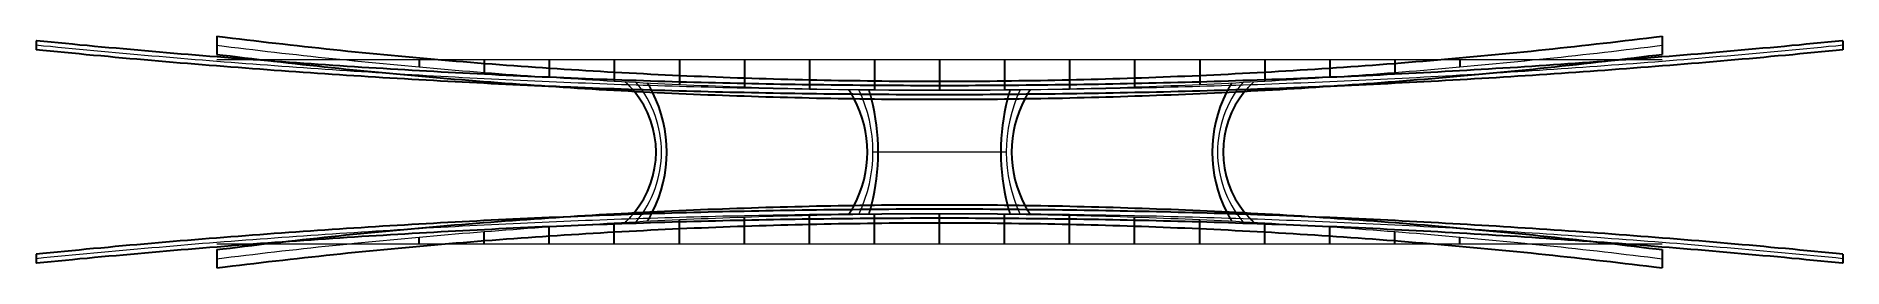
# Model space of a CAD drawing. Extents: x -2611510 to 1021013, y -44073 to 90887.
# Drawn here: x -2611510.2 to -2611260.2, y -44072.7 to -44040.7 of the extents above.
import ezdxf

# ---------------------------------------------------------------- set-up
doc = ezdxf.new("R2010")
doc.units = 0
doc.linetypes.add('CENTER', pattern=[2, 1.25, -0.25, 0.25, -0.25])
for name, color, linetype, lineweight in [('文字', 7, 'Continuous', 15), ('桥 中心线', 5, 'CENTER', 15), ('桥 构造粗实', 1, 'Continuous', 30)]:
    doc.layers.add(name, color=color, linetype=linetype, lineweight=lineweight)

msp = doc.modelspace()

# ---------------------------------------------------------------- linework, layer by layer
at = {"color": 8}
for centre, radius, start, end in [((-2611437.62, -44056.7), 13.18, 39.5723, 47.4842), ((-2611441.17, -44056.7), 18.23, 26.9676, 31.6083), ((-2611329.25, -44056.7), 18.23, 148.3917, 153.0324), ((-2611332.8, -44056.7), 13.18, 132.5158, 140.4277), ((-2611410.79, -44056.7), 15.61, 28.2011, 33.6013), ((-2611423.1, -44056.7), 29.41, 14.4567, 16.9952), ((-2611347.33, -44056.7), 29.41, 163.0048, 165.5433), ((-2611359.64, -44056.7), 15.61, 146.3987, 151.7989), ((-2611441.17, -44056.7), 18.23, 328.3917, 333.0324), ((-2611410.79, -44056.7), 15.61, 326.3987, 331.7989), ((-2611423.1, -44056.7), 29.41, 343.0048, 345.5433), ((-2611347.33, -44056.7), 29.41, 194.4567, 196.9952), ((-2611359.64, -44056.7), 15.61, 208.2011, 213.6013), ((-2611329.25, -44056.7), 18.23, 206.9676, 211.6083), ((-2611437.62, -44056.7), 13.18, 312.5158, 320.4277), ((-2611332.8, -44056.7), 13.18, 219.5723, 227.4842)]:
    msp.add_arc(centre, radius, start, end, dxfattribs=at)
at = {"layer": '文字'}
msp.add_line((-2611375.99, -44056.7), (-2611394.43, -44056.7), dxfattribs=at)
at = {"layer": '桥 中心线', "ltscale": 2500}
for p, q in [((-2611285.21, -44043.97), (-2611485.21, -44043.97)), ((-2611285.21, -44069.42), (-2611485.21, -44069.42))]:
    msp.add_line(p, q, dxfattribs=at)
at = {"layer": '桥 中心线', "ltscale": 2500, "flags": 128}
for points in [[(-2611260.21, -44041.94), (-2611261.21, -44042.04), (-2611262.21, -44042.13), (-2611263.21, -44042.23), (-2611264.21, -44042.33), (-2611265.21, -44042.42), (-2611266.21, -44042.52), (-2611267.21, -44042.61), (-2611268.21, -44042.71), (-2611269.21, -44042.8), (-2611270.21, -44042.89), (-2611271.21, -44042.98), (-2611272.21, -44043.07), (-2611273.21, -44043.16), (-2611274.21, -44043.25), (-2611275.21, -44043.34), (-2611276.21, -44043.43), (-2611277.21, -44043.51), (-2611278.21, -44043.6), (-2611279.21, -44043.68), (-2611280.21, -44043.77), (-2611281.21, -44043.85), (-2611282.21, -44043.93), (-2611283.21, -44044.02), (-2611284.21, -44044.1), (-2611285.21, -44044.18), (-2611286.21, -44044.26), (-2611287.21, -44044.33), (-2611288.21, -44044.41), (-2611289.21, -44044.49), (-2611290.21, -44044.56), (-2611291.21, -44044.64), (-2611292.21, -44044.71), (-2611293.21, -44044.79), (-2611294.21, -44044.86), (-2611295.21, -44044.93), (-2611296.21, -44045), (-2611297.21, -44045.07), (-2611298.21, -44045.14), (-2611299.21, -44045.21), (-2611300.21, -44045.28), (-2611301.21, -44045.35), (-2611302.21, -44045.41), (-2611303.21, -44045.48), (-2611304.21, -44045.55), (-2611305.21, -44045.61), (-2611306.21, -44045.67), (-2611307.21, -44045.74), (-2611308.21, -44045.8), (-2611309.21, -44045.86), (-2611310.21, -44045.92), (-2611311.21, -44045.98), (-2611312.21, -44046.04), (-2611313.21, -44046.09), (-2611314.21, -44046.15), (-2611315.21, -44046.21), (-2611316.21, -44046.26), (-2611317.21, -44046.32), (-2611318.21, -44046.37), (-2611319.21, -44046.42), (-2611320.21, -44046.48), (-2611321.21, -44046.53), (-2611322.21, -44046.58), (-2611323.21, -44046.63), (-2611324.21, -44046.68), (-2611325.21, -44046.72), (-2611326.21, -44046.77), (-2611327.21, -44046.82), (-2611328.21, -44046.86), (-2611329.21, -44046.91), (-2611330.21, -44046.95), (-2611331.21, -44047), (-2611332.21, -44047.04), (-2611333.21, -44047.08), (-2611334.21, -44047.12), (-2611335.21, -44047.16), (-2611336.21, -44047.2), (-2611337.21, -44047.24), (-2611338.21, -44047.28), (-2611339.21, -44047.31), (-2611340.21, -44047.35), (-2611341.21, -44047.39), (-2611342.21, -44047.42), (-2611343.21, -44047.45), (-2611344.21, -44047.49), (-2611345.21, -44047.52), (-2611346.21, -44047.55), (-2611347.21, -44047.58), (-2611348.21, -44047.61), (-2611349.21, -44047.64), (-2611350.21, -44047.67), (-2611351.21, -44047.7), (-2611352.21, -44047.72), (-2611353.21, -44047.75), (-2611354.21, -44047.77), (-2611355.21, -44047.8), (-2611356.21, -44047.82), (-2611357.21, -44047.85), (-2611358.21, -44047.87), (-2611359.21, -44047.89), (-2611360.21, -44047.91), (-2611361.21, -44047.93), (-2611362.21, -44047.95), (-2611363.21, -44047.96), (-2611364.21, -44047.98), (-2611365.21, -44048), (-2611366.21, -44048.01), (-2611367.21, -44048.03), (-2611368.21, -44048.04), (-2611369.21, -44048.06), (-2611370.21, -44048.07), (-2611371.21, -44048.08), (-2611372.21, -44048.09), (-2611373.21, -44048.1), (-2611374.21, -44048.11), (-2611375.21, -44048.12), (-2611376.21, -44048.12), (-2611377.21, -44048.13), (-2611378.21, -44048.14), (-2611379.21, -44048.14), (-2611380.21, -44048.15), (-2611381.21, -44048.15), (-2611382.21, -44048.15), (-2611383.21, -44048.16), (-2611384.21, -44048.16), (-2611385.21, -44048.16), (-2611386.21, -44048.16), (-2611387.21, -44048.16), (-2611388.21, -44048.15), (-2611389.21, -44048.15), (-2611390.21, -44048.15), (-2611391.21, -44048.14), (-2611392.21, -44048.14), (-2611393.21, -44048.13), (-2611394.21, -44048.12), (-2611395.21, -44048.12), (-2611396.21, -44048.11), (-2611397.21, -44048.1), (-2611398.21, -44048.09), (-2611399.21, -44048.08), (-2611400.21, -44048.07), (-2611401.21, -44048.06), (-2611402.21, -44048.04), (-2611403.21, -44048.03), (-2611404.21, -44048.01), (-2611405.21, -44048), (-2611406.21, -44047.98), (-2611407.21, -44047.96), (-2611408.21, -44047.95), (-2611409.21, -44047.93), (-2611410.21, -44047.91), (-2611411.21, -44047.89), (-2611412.21, -44047.87), (-2611413.21, -44047.85), (-2611414.21, -44047.82), (-2611415.21, -44047.8), (-2611416.21, -44047.77), (-2611417.21, -44047.75), (-2611418.21, -44047.72), (-2611419.21, -44047.7), (-2611420.21, -44047.67), (-2611421.21, -44047.64), (-2611422.21, -44047.61), (-2611423.21, -44047.58), (-2611424.21, -44047.55), (-2611425.21, -44047.52), (-2611426.21, -44047.49), (-2611427.21, -44047.45), (-2611428.21, -44047.42), (-2611429.21, -44047.39), (-2611430.21, -44047.35), (-2611431.21, -44047.31), (-2611432.21, -44047.28), (-2611433.21, -44047.24), (-2611434.21, -44047.2), (-2611435.21, -44047.16), (-2611436.21, -44047.12), (-2611437.21, -44047.08), (-2611438.21, -44047.04), (-2611439.21, -44047), (-2611440.21, -44046.95), (-2611441.21, -44046.91), (-2611442.21, -44046.86), (-2611443.21, -44046.82), (-2611444.21, -44046.77), (-2611445.21, -44046.72), (-2611446.21, -44046.68), (-2611447.21, -44046.63), (-2611448.21, -44046.58), (-2611449.21, -44046.53), (-2611450.21, -44046.48), (-2611451.21, -44046.42), (-2611452.21, -44046.37), (-2611453.21, -44046.32), (-2611454.21, -44046.26), (-2611455.21, -44046.21), (-2611456.21, -44046.15), (-2611457.21, -44046.09), (-2611458.21, -44046.04), (-2611459.21, -44045.98), (-2611460.21, -44045.92), (-2611461.21, -44045.86), (-2611462.21, -44045.8), (-2611463.21, -44045.74), (-2611464.21, -44045.67), (-2611465.21, -44045.61), (-2611466.21, -44045.55), (-2611467.21, -44045.48), (-2611468.21, -44045.41), (-2611469.21, -44045.35), (-2611470.21, -44045.28), (-2611471.21, -44045.21), (-2611472.21, -44045.14), (-2611473.21, -44045.07), (-2611474.21, -44045), (-2611475.21, -44044.93), (-2611476.21, -44044.86), (-2611477.21, -44044.79), (-2611478.21, -44044.71), (-2611479.21, -44044.64), (-2611480.21, -44044.56), (-2611481.21, -44044.49), (-2611482.21, -44044.41), (-2611483.21, -44044.33), (-2611484.21, -44044.26), (-2611485.21, -44044.18), (-2611486.21, -44044.1), (-2611487.21, -44044.02), (-2611488.21, -44043.93), (-2611489.21, -44043.85), (-2611490.21, -44043.77), (-2611491.21, -44043.68), (-2611492.21, -44043.6), (-2611493.21, -44043.51), (-2611494.21, -44043.43), (-2611495.21, -44043.34), (-2611496.21, -44043.25), (-2611497.21, -44043.16), (-2611498.21, -44043.07), (-2611499.21, -44042.98), (-2611500.21, -44042.89), (-2611501.21, -44042.8), (-2611502.21, -44042.71), (-2611503.21, -44042.61), (-2611504.21, -44042.52), (-2611505.21, -44042.42), (-2611506.21, -44042.33), (-2611507.21, -44042.23), (-2611508.21, -44042.13), (-2611509.21, -44042.04), (-2611510.21, -44041.94)], [(-2611485.21, -44041.94), (-2611484.21, -44042.06), (-2611483.21, -44042.18), (-2611482.21, -44042.3), (-2611481.21, -44042.42), (-2611480.21, -44042.54), (-2611479.21, -44042.66), (-2611478.21, -44042.78), (-2611477.21, -44042.89), (-2611476.21, -44043.01), (-2611475.21, -44043.12), (-2611474.21, -44043.23), (-2611473.21, -44043.34), (-2611472.21, -44043.45), (-2611471.21, -44043.56), (-2611470.21, -44043.66), (-2611469.21, -44043.77), (-2611468.21, -44043.87), (-2611467.21, -44043.97), (-2611466.21, -44044.08), (-2611465.21, -44044.18), (-2611464.21, -44044.28), (-2611463.21, -44044.37), (-2611462.21, -44044.47), (-2611461.21, -44044.56), (-2611460.21, -44044.66), (-2611459.21, -44044.75), (-2611458.21, -44044.84), (-2611457.21, -44044.93), (-2611456.21, -44045.02), (-2611455.21, -44045.11), (-2611454.21, -44045.2), (-2611453.21, -44045.28), (-2611452.21, -44045.36), (-2611451.21, -44045.45), (-2611450.21, -44045.53), (-2611449.21, -44045.61), (-2611448.21, -44045.69), (-2611447.21, -44045.77), (-2611446.21, -44045.84), (-2611445.21, -44045.92), (-2611444.21, -44045.99), (-2611443.21, -44046.06), (-2611442.21, -44046.14), (-2611441.21, -44046.21), (-2611440.21, -44046.28), (-2611439.21, -44046.34), (-2611438.21, -44046.41), (-2611437.21, -44046.48), (-2611436.21, -44046.54), (-2611435.21, -44046.6), (-2611434.21, -44046.66), (-2611433.21, -44046.72), (-2611432.21, -44046.78), (-2611431.21, -44046.84), (-2611430.21, -44046.9), (-2611429.21, -44046.95), (-2611428.21, -44047.01), (-2611427.21, -44047.06), (-2611426.21, -44047.11), (-2611425.21, -44047.16), (-2611424.21, -44047.21), (-2611423.21, -44047.26), (-2611422.21, -44047.31), (-2611421.21, -44047.35), (-2611420.21, -44047.4), (-2611419.21, -44047.44), (-2611418.21, -44047.48), (-2611417.21, -44047.52), (-2611416.21, -44047.56), (-2611415.21, -44047.6), (-2611414.21, -44047.63), (-2611413.21, -44047.67), (-2611412.21, -44047.7), (-2611411.21, -44047.74), (-2611410.21, -44047.77), (-2611409.21, -44047.8), (-2611408.21, -44047.83), (-2611407.21, -44047.86), (-2611406.21, -44047.88), (-2611405.21, -44047.91), (-2611404.21, -44047.93), (-2611403.21, -44047.96), (-2611402.21, -44047.98), (-2611401.21, -44048), (-2611400.21, -44048.02), (-2611399.21, -44048.04), (-2611398.21, -44048.05), (-2611397.21, -44048.07), (-2611396.21, -44048.08), (-2611395.21, -44048.09), (-2611394.21, -44048.11), (-2611393.21, -44048.12), (-2611392.21, -44048.13), (-2611391.21, -44048.13), (-2611390.21, -44048.14), (-2611389.21, -44048.15), (-2611388.21, -44048.15), (-2611387.21, -44048.15), (-2611386.21, -44048.16), (-2611385.21, -44048.16), (-2611384.21, -44048.16), (-2611383.21, -44048.15), (-2611382.21, -44048.15), (-2611381.21, -44048.15), (-2611380.21, -44048.14), (-2611379.21, -44048.13), (-2611378.21, -44048.13), (-2611377.21, -44048.12), (-2611376.21, -44048.11), (-2611375.21, -44048.09), (-2611374.21, -44048.08), (-2611373.21, -44048.07), (-2611372.21, -44048.05), (-2611371.21, -44048.04), (-2611370.21, -44048.02), (-2611369.21, -44048), (-2611368.21, -44047.98), (-2611367.21, -44047.96), (-2611366.21, -44047.93), (-2611365.21, -44047.91), (-2611364.21, -44047.88), (-2611363.21, -44047.86), (-2611362.21, -44047.83), (-2611361.21, -44047.8), (-2611360.21, -44047.77), (-2611359.21, -44047.74), (-2611358.21, -44047.7), (-2611357.21, -44047.67), (-2611356.21, -44047.63), (-2611355.21, -44047.6), (-2611354.21, -44047.56), (-2611353.21, -44047.52), (-2611352.21, -44047.48), (-2611351.21, -44047.44), (-2611350.21, -44047.4), (-2611349.21, -44047.35), (-2611348.21, -44047.31), (-2611347.21, -44047.26), (-2611346.21, -44047.21), (-2611345.21, -44047.16), (-2611344.21, -44047.11), (-2611343.21, -44047.06), (-2611342.21, -44047.01), (-2611341.21, -44046.95), (-2611340.21, -44046.9), (-2611339.21, -44046.84), (-2611338.21, -44046.78), (-2611337.21, -44046.72), (-2611336.21, -44046.66), (-2611335.21, -44046.6), (-2611334.21, -44046.54), (-2611333.21, -44046.48), (-2611332.21, -44046.41), (-2611331.21, -44046.34), (-2611330.21, -44046.28), (-2611329.21, -44046.21), (-2611328.21, -44046.14), (-2611327.21, -44046.06), (-2611326.21, -44045.99), (-2611325.21, -44045.92), (-2611324.21, -44045.84), (-2611323.21, -44045.77), (-2611322.21, -44045.69), (-2611321.21, -44045.61), (-2611320.21, -44045.53), (-2611319.21, -44045.45), (-2611318.21, -44045.36), (-2611317.21, -44045.28), (-2611316.21, -44045.2), (-2611315.21, -44045.11), (-2611314.21, -44045.02), (-2611313.21, -44044.93), (-2611312.21, -44044.84), (-2611311.21, -44044.75), (-2611310.21, -44044.66), (-2611309.21, -44044.56), (-2611308.21, -44044.47), (-2611307.21, -44044.37), (-2611306.21, -44044.28), (-2611305.21, -44044.18), (-2611304.21, -44044.08), (-2611303.21, -44043.97), (-2611302.21, -44043.87), (-2611301.21, -44043.77), (-2611300.21, -44043.66), (-2611299.21, -44043.56), (-2611298.21, -44043.45), (-2611297.21, -44043.34), (-2611296.21, -44043.23), (-2611295.21, -44043.12), (-2611294.21, -44043.01), (-2611293.21, -44042.89), (-2611292.21, -44042.78), (-2611291.21, -44042.66), (-2611290.21, -44042.54), (-2611289.21, -44042.42), (-2611288.21, -44042.3), (-2611287.21, -44042.18), (-2611286.21, -44042.06), (-2611285.21, -44041.94)], [(-2611260.21, -44071.45), (-2611261.21, -44071.35), (-2611262.21, -44071.26), (-2611263.21, -44071.16), (-2611264.21, -44071.06), (-2611265.21, -44070.97), (-2611266.21, -44070.87), (-2611267.21, -44070.78), (-2611268.21, -44070.68), (-2611269.21, -44070.59), (-2611270.21, -44070.5), (-2611271.21, -44070.41), (-2611272.21, -44070.32), (-2611273.21, -44070.23), (-2611274.21, -44070.14), (-2611275.21, -44070.05), (-2611276.21, -44069.96), (-2611277.21, -44069.88), (-2611278.21, -44069.79), (-2611279.21, -44069.71), (-2611280.21, -44069.62), (-2611281.21, -44069.54), (-2611282.21, -44069.46), (-2611283.21, -44069.37), (-2611284.21, -44069.29), (-2611285.21, -44069.21), (-2611286.21, -44069.13), (-2611287.21, -44069.06), (-2611288.21, -44068.98), (-2611289.21, -44068.9), (-2611290.21, -44068.83), (-2611291.21, -44068.75), (-2611292.21, -44068.68), (-2611293.21, -44068.6), (-2611294.21, -44068.53), (-2611295.21, -44068.46), (-2611296.21, -44068.39), (-2611297.21, -44068.32), (-2611298.21, -44068.25), (-2611299.21, -44068.18), (-2611300.21, -44068.11), (-2611301.21, -44068.04), (-2611302.21, -44067.98), (-2611303.21, -44067.91), (-2611304.21, -44067.85), (-2611305.21, -44067.78), (-2611306.21, -44067.72), (-2611307.21, -44067.66), (-2611308.21, -44067.59), (-2611309.21, -44067.53), (-2611310.21, -44067.47), (-2611311.21, -44067.41), (-2611312.21, -44067.35), (-2611313.21, -44067.3), (-2611314.21, -44067.24), (-2611315.21, -44067.18), (-2611316.21, -44067.13), (-2611317.21, -44067.07), (-2611318.21, -44067.02), (-2611319.21, -44066.97), (-2611320.21, -44066.92), (-2611321.21, -44066.86), (-2611322.21, -44066.81), (-2611323.21, -44066.76), (-2611324.21, -44066.71), (-2611325.21, -44066.67), (-2611326.21, -44066.62), (-2611327.21, -44066.57), (-2611328.21, -44066.53), (-2611329.21, -44066.48), (-2611330.21, -44066.44), (-2611331.21, -44066.39), (-2611332.21, -44066.35), (-2611333.21, -44066.31), (-2611334.21, -44066.27), (-2611335.21, -44066.23), (-2611336.21, -44066.19), (-2611337.21, -44066.15), (-2611338.21, -44066.11), (-2611339.21, -44066.08), (-2611340.21, -44066.04), (-2611341.21, -44066), (-2611342.21, -44065.97), (-2611343.21, -44065.94), (-2611344.21, -44065.9), (-2611345.21, -44065.87), (-2611346.21, -44065.84), (-2611347.21, -44065.81), (-2611348.21, -44065.78), (-2611349.21, -44065.75), (-2611350.21, -44065.72), (-2611351.21, -44065.69), (-2611352.21, -44065.67), (-2611353.21, -44065.64), (-2611354.21, -44065.62), (-2611355.21, -44065.59), (-2611356.21, -44065.57), (-2611357.21, -44065.55), (-2611358.21, -44065.52), (-2611359.21, -44065.5), (-2611360.21, -44065.48), (-2611361.21, -44065.46), (-2611362.21, -44065.44), (-2611363.21, -44065.43), (-2611364.21, -44065.41), (-2611365.21, -44065.39), (-2611366.21, -44065.38), (-2611367.21, -44065.36), (-2611368.21, -44065.35), (-2611369.21, -44065.34), (-2611370.21, -44065.32), (-2611371.21, -44065.31), (-2611372.21, -44065.3), (-2611373.21, -44065.29), (-2611374.21, -44065.28), (-2611375.21, -44065.27), (-2611376.21, -44065.27), (-2611377.21, -44065.26), (-2611378.21, -44065.25), (-2611379.21, -44065.25), (-2611380.21, -44065.24), (-2611381.21, -44065.24), (-2611382.21, -44065.24), (-2611383.21, -44065.23), (-2611384.21, -44065.23), (-2611385.21, -44065.23), (-2611386.21, -44065.23), (-2611387.21, -44065.23), (-2611388.21, -44065.24), (-2611389.21, -44065.24), (-2611390.21, -44065.24), (-2611391.21, -44065.25), (-2611392.21, -44065.25), (-2611393.21, -44065.26), (-2611394.21, -44065.27), (-2611395.21, -44065.27), (-2611396.21, -44065.28), (-2611397.21, -44065.29), (-2611398.21, -44065.3), (-2611399.21, -44065.31), (-2611400.21, -44065.32), (-2611401.21, -44065.34), (-2611402.21, -44065.35), (-2611403.21, -44065.36), (-2611404.21, -44065.38), (-2611405.21, -44065.39), (-2611406.21, -44065.41), (-2611407.21, -44065.43), (-2611408.21, -44065.44), (-2611409.21, -44065.46), (-2611410.21, -44065.48), (-2611411.21, -44065.5), (-2611412.21, -44065.52), (-2611413.21, -44065.55), (-2611414.21, -44065.57), (-2611415.21, -44065.59), (-2611416.21, -44065.62), (-2611417.21, -44065.64), (-2611418.21, -44065.67), (-2611419.21, -44065.69), (-2611420.21, -44065.72), (-2611421.21, -44065.75), (-2611422.21, -44065.78), (-2611423.21, -44065.81), (-2611424.21, -44065.84), (-2611425.21, -44065.87), (-2611426.21, -44065.9), (-2611427.21, -44065.94), (-2611428.21, -44065.97), (-2611429.21, -44066), (-2611430.21, -44066.04), (-2611431.21, -44066.08), (-2611432.21, -44066.11), (-2611433.21, -44066.15), (-2611434.21, -44066.19), (-2611435.21, -44066.23), (-2611436.21, -44066.27), (-2611437.21, -44066.31), (-2611438.21, -44066.35), (-2611439.21, -44066.39), (-2611440.21, -44066.44), (-2611441.21, -44066.48), (-2611442.21, -44066.53), (-2611443.21, -44066.57), (-2611444.21, -44066.62), (-2611445.21, -44066.67), (-2611446.21, -44066.71), (-2611447.21, -44066.76), (-2611448.21, -44066.81), (-2611449.21, -44066.86), (-2611450.21, -44066.92), (-2611451.21, -44066.97), (-2611452.21, -44067.02), (-2611453.21, -44067.07), (-2611454.21, -44067.13), (-2611455.21, -44067.18), (-2611456.21, -44067.24), (-2611457.21, -44067.3), (-2611458.21, -44067.35), (-2611459.21, -44067.41), (-2611460.21, -44067.47), (-2611461.21, -44067.53), (-2611462.21, -44067.59), (-2611463.21, -44067.66), (-2611464.21, -44067.72), (-2611465.21, -44067.78), (-2611466.21, -44067.85), (-2611467.21, -44067.91), (-2611468.21, -44067.98), (-2611469.21, -44068.04), (-2611470.21, -44068.11), (-2611471.21, -44068.18), (-2611472.21, -44068.25), (-2611473.21, -44068.32), (-2611474.21, -44068.39), (-2611475.21, -44068.46), (-2611476.21, -44068.53), (-2611477.21, -44068.6), (-2611478.21, -44068.68), (-2611479.21, -44068.75), (-2611480.21, -44068.83), (-2611481.21, -44068.9), (-2611482.21, -44068.98), (-2611483.21, -44069.06), (-2611484.21, -44069.13), (-2611485.21, -44069.21), (-2611486.21, -44069.29), (-2611487.21, -44069.37), (-2611488.21, -44069.46), (-2611489.21, -44069.54), (-2611490.21, -44069.62), (-2611491.21, -44069.71), (-2611492.21, -44069.79), (-2611493.21, -44069.88), (-2611494.21, -44069.96), (-2611495.21, -44070.05), (-2611496.21, -44070.14), (-2611497.21, -44070.23), (-2611498.21, -44070.32), (-2611499.21, -44070.41), (-2611500.21, -44070.5), (-2611501.21, -44070.59), (-2611502.21, -44070.68), (-2611503.21, -44070.78), (-2611504.21, -44070.87), (-2611505.21, -44070.97), (-2611506.21, -44071.06), (-2611507.21, -44071.16), (-2611508.21, -44071.26), (-2611509.21, -44071.35), (-2611510.21, -44071.45)], [(-2611485.21, -44071.45), (-2611484.21, -44071.33), (-2611483.21, -44071.21), (-2611482.21, -44071.09), (-2611481.21, -44070.97), (-2611480.21, -44070.85), (-2611479.21, -44070.73), (-2611478.21, -44070.61), (-2611477.21, -44070.5), (-2611476.21, -44070.38), (-2611475.21, -44070.27), (-2611474.21, -44070.16), (-2611473.21, -44070.05), (-2611472.21, -44069.94), (-2611471.21, -44069.83), (-2611470.21, -44069.73), (-2611469.21, -44069.62), (-2611468.21, -44069.52), (-2611467.21, -44069.42), (-2611466.21, -44069.31), (-2611465.21, -44069.21), (-2611464.21, -44069.12), (-2611463.21, -44069.02), (-2611462.21, -44068.92), (-2611461.21, -44068.83), (-2611460.21, -44068.73), (-2611459.21, -44068.64), (-2611458.21, -44068.55), (-2611457.21, -44068.46), (-2611456.21, -44068.37), (-2611455.21, -44068.28), (-2611454.21, -44068.19), (-2611453.21, -44068.11), (-2611452.21, -44068.03), (-2611451.21, -44067.94), (-2611450.21, -44067.86), (-2611449.21, -44067.78), (-2611448.21, -44067.7), (-2611447.21, -44067.62), (-2611446.21, -44067.55), (-2611445.21, -44067.47), (-2611444.21, -44067.4), (-2611443.21, -44067.33), (-2611442.21, -44067.25), (-2611441.21, -44067.18), (-2611440.21, -44067.11), (-2611439.21, -44067.05), (-2611438.21, -44066.98), (-2611437.21, -44066.92), (-2611436.21, -44066.85), (-2611435.21, -44066.79), (-2611434.21, -44066.73), (-2611433.21, -44066.67), (-2611432.21, -44066.61), (-2611431.21, -44066.55), (-2611430.21, -44066.49), (-2611429.21, -44066.44), (-2611428.21, -44066.38), (-2611427.21, -44066.33), (-2611426.21, -44066.28), (-2611425.21, -44066.23), (-2611424.21, -44066.18), (-2611423.21, -44066.13), (-2611422.21, -44066.08), (-2611421.21, -44066.04), (-2611420.21, -44066), (-2611419.21, -44065.95), (-2611418.21, -44065.91), (-2611417.21, -44065.87), (-2611416.21, -44065.83), (-2611415.21, -44065.79), (-2611414.21, -44065.76), (-2611413.21, -44065.72), (-2611412.21, -44065.69), (-2611411.21, -44065.65), (-2611410.21, -44065.62), (-2611409.21, -44065.59), (-2611408.21, -44065.56), (-2611407.21, -44065.53), (-2611406.21, -44065.51), (-2611405.21, -44065.48), (-2611404.21, -44065.46), (-2611403.21, -44065.43), (-2611402.21, -44065.41), (-2611401.21, -44065.39), (-2611400.21, -44065.37), (-2611399.21, -44065.36), (-2611398.21, -44065.34), (-2611397.21, -44065.32), (-2611396.21, -44065.31), (-2611395.21, -44065.3), (-2611394.21, -44065.28), (-2611393.21, -44065.27), (-2611392.21, -44065.26), (-2611391.21, -44065.26), (-2611390.21, -44065.25), (-2611389.21, -44065.24), (-2611388.21, -44065.24), (-2611387.21, -44065.24), (-2611386.21, -44065.23), (-2611385.21, -44065.23), (-2611384.21, -44065.23), (-2611383.21, -44065.24), (-2611382.21, -44065.24), (-2611381.21, -44065.24), (-2611380.21, -44065.25), (-2611379.21, -44065.26), (-2611378.21, -44065.26), (-2611377.21, -44065.27), (-2611376.21, -44065.28), (-2611375.21, -44065.3), (-2611374.21, -44065.31), (-2611373.21, -44065.32), (-2611372.21, -44065.34), (-2611371.21, -44065.36), (-2611370.21, -44065.37), (-2611369.21, -44065.39), (-2611368.21, -44065.41), (-2611367.21, -44065.43), (-2611366.21, -44065.46), (-2611365.21, -44065.48), (-2611364.21, -44065.51), (-2611363.21, -44065.53), (-2611362.21, -44065.56), (-2611361.21, -44065.59), (-2611360.21, -44065.62), (-2611359.21, -44065.65), (-2611358.21, -44065.69), (-2611357.21, -44065.72), (-2611356.21, -44065.76), (-2611355.21, -44065.79), (-2611354.21, -44065.83), (-2611353.21, -44065.87), (-2611352.21, -44065.91), (-2611351.21, -44065.95), (-2611350.21, -44066), (-2611349.21, -44066.04), (-2611348.21, -44066.08), (-2611347.21, -44066.13), (-2611346.21, -44066.18), (-2611345.21, -44066.23), (-2611344.21, -44066.28), (-2611343.21, -44066.33), (-2611342.21, -44066.38), (-2611341.21, -44066.44), (-2611340.21, -44066.49), (-2611339.21, -44066.55), (-2611338.21, -44066.61), (-2611337.21, -44066.67), (-2611336.21, -44066.73), (-2611335.21, -44066.79), (-2611334.21, -44066.85), (-2611333.21, -44066.92), (-2611332.21, -44066.98), (-2611331.21, -44067.05), (-2611330.21, -44067.11), (-2611329.21, -44067.18), (-2611328.21, -44067.25), (-2611327.21, -44067.33), (-2611326.21, -44067.4), (-2611325.21, -44067.47), (-2611324.21, -44067.55), (-2611323.21, -44067.62), (-2611322.21, -44067.7), (-2611321.21, -44067.78), (-2611320.21, -44067.86), (-2611319.21, -44067.94), (-2611318.21, -44068.03), (-2611317.21, -44068.11), (-2611316.21, -44068.19), (-2611315.21, -44068.28), (-2611314.21, -44068.37), (-2611313.21, -44068.46), (-2611312.21, -44068.55), (-2611311.21, -44068.64), (-2611310.21, -44068.73), (-2611309.21, -44068.83), (-2611308.21, -44068.92), (-2611307.21, -44069.02), (-2611306.21, -44069.12), (-2611305.21, -44069.21), (-2611304.21, -44069.31), (-2611303.21, -44069.42), (-2611302.21, -44069.52), (-2611301.21, -44069.62), (-2611300.21, -44069.73), (-2611299.21, -44069.83), (-2611298.21, -44069.94), (-2611297.21, -44070.05), (-2611296.21, -44070.16), (-2611295.21, -44070.27), (-2611294.21, -44070.38), (-2611293.21, -44070.5), (-2611292.21, -44070.61), (-2611291.21, -44070.73), (-2611290.21, -44070.85), (-2611289.21, -44070.97), (-2611288.21, -44071.09), (-2611287.21, -44071.21), (-2611286.21, -44071.33), (-2611285.21, -44071.45)]]:
    msp.add_lwpolyline(points, dxfattribs=at)
at = {"layer": '桥 中心线', "ltscale": 2500}
for centre, radius, start, end in [((-2611438.69, -44056.7), 15, 320.0374, 39.9626), ((-2611331.74, -44056.7), 15, 140.0374, 219.9626), ((-2611414.43, -44056.7), 20, 334.4826, 25.5174), ((-2611355.99, -44056.7), 20, 154.4826, 205.5174)]:
    msp.add_arc(centre, radius, start, end, dxfattribs=at)
at = {"layer": '桥 构造粗实', "color": 3}
for p, q in [((-2611510.21, -44041.31), (-2611510.21, -44042.57)), ((-2611485.21, -44040.68), (-2611485.21, -44043.2)), ((-2611285.21, -44040.68), (-2611285.21, -44043.2)), ((-2611260.21, -44041.31), (-2611260.21, -44042.57)), ((-2611510.21, -44070.82), (-2611510.21, -44072.08)), ((-2611485.21, -44070.19), (-2611485.21, -44072.71)), ((-2611285.21, -44070.19), (-2611285.21, -44072.71)), ((-2611260.21, -44070.82), (-2611260.21, -44072.08))]:
    msp.add_line(p, q, dxfattribs=at)
at = {"layer": '桥 构造粗实'}
for p, q in [((-2611466.21, -44043.97), (-2611466.21, -44044.08)), ((-2611457.21, -44043.97), (-2611457.21, -44044.93)), ((-2611448.21, -44043.97), (-2611448.21, -44045.69)), ((-2611439.21, -44043.97), (-2611439.21, -44046.34)), ((-2611430.21, -44043.97), (-2611430.21, -44046.9)), ((-2611421.21, -44043.97), (-2611421.21, -44047.35)), ((-2611412.21, -44043.97), (-2611412.21, -44047.7)), ((-2611403.21, -44043.97), (-2611403.21, -44047.96)), ((-2611394.21, -44043.97), (-2611394.21, -44048.11)), ((-2611385.21, -44043.97), (-2611385.21, -44048.16)), ((-2611376.21, -44043.97), (-2611376.21, -44048.11)), ((-2611367.21, -44043.97), (-2611367.21, -44047.96)), ((-2611358.21, -44043.97), (-2611358.21, -44047.7)), ((-2611349.21, -44043.97), (-2611349.21, -44047.35)), ((-2611340.21, -44043.97), (-2611340.21, -44046.9)), ((-2611331.21, -44043.97), (-2611331.21, -44046.34)), ((-2611322.21, -44043.97), (-2611322.21, -44045.69)), ((-2611313.21, -44043.97), (-2611313.21, -44044.93)), ((-2611304.21, -44043.97), (-2611304.21, -44044.08)), ((-2611439.21, -44069.42), (-2611439.21, -44067.05)), ((-2611430.21, -44069.42), (-2611430.21, -44066.49)), ((-2611421.21, -44069.42), (-2611421.21, -44066.04)), ((-2611412.21, -44069.42), (-2611412.21, -44065.69)), ((-2611403.21, -44069.42), (-2611403.21, -44065.43)), ((-2611394.21, -44069.42), (-2611394.21, -44065.28)), ((-2611385.21, -44069.42), (-2611385.21, -44065.23)), ((-2611376.21, -44069.42), (-2611376.21, -44065.28)), ((-2611367.21, -44069.42), (-2611367.21, -44065.43)), ((-2611358.21, -44069.42), (-2611358.21, -44065.69)), ((-2611349.21, -44069.42), (-2611349.21, -44066.04)), ((-2611340.21, -44069.42), (-2611340.21, -44066.49)), ((-2611331.21, -44069.42), (-2611331.21, -44067.05)), ((-2611466.21, -44069.42), (-2611466.21, -44069.31)), ((-2611457.21, -44069.42), (-2611457.21, -44068.46)), ((-2611448.21, -44069.42), (-2611448.21, -44067.7)), ((-2611322.21, -44069.42), (-2611322.21, -44067.7)), ((-2611313.21, -44069.42), (-2611313.21, -44068.46)), ((-2611304.21, -44069.42), (-2611304.21, -44069.31))]:
    msp.add_line(p, q, dxfattribs=at)
at = {"layer": '桥 构造粗实', "color": 3}
for points in [[(-2611260.21, -44041.31), (-2611260.28, -44041.32), (-2611261.28, -44041.41), (-2611262.28, -44041.51), (-2611263.28, -44041.61), (-2611264.27, -44041.71), (-2611265.27, -44041.8), (-2611266.27, -44041.9), (-2611267.27, -44041.99), (-2611268.27, -44042.09), (-2611269.27, -44042.18), (-2611270.27, -44042.27), (-2611271.27, -44042.36), (-2611272.27, -44042.45), (-2611273.27, -44042.54), (-2611274.27, -44042.63), (-2611275.27, -44042.72), (-2611276.27, -44042.8), (-2611277.27, -44042.89), (-2611278.27, -44042.98), (-2611279.27, -44043.06), (-2611280.27, -44043.15), (-2611281.27, -44043.23), (-2611282.27, -44043.31), (-2611283.27, -44043.39), (-2611284.26, -44043.47), (-2611285.26, -44043.55), (-2611286.26, -44043.63), (-2611287.26, -44043.71), (-2611288.26, -44043.79), (-2611289.26, -44043.87), (-2611290.26, -44043.94), (-2611291.26, -44044.02), (-2611292.26, -44044.09), (-2611293.26, -44044.16), (-2611294.26, -44044.24), (-2611295.26, -44044.31), (-2611296.26, -44044.38), (-2611297.26, -44044.45), (-2611298.26, -44044.52), (-2611299.26, -44044.59), (-2611300.26, -44044.66), (-2611301.26, -44044.72), (-2611302.26, -44044.79), (-2611303.26, -44044.86), (-2611304.25, -44044.92), (-2611305.25, -44044.99), (-2611306.25, -44045.05), (-2611307.25, -44045.11), (-2611308.25, -44045.17), (-2611309.25, -44045.23), (-2611310.25, -44045.29), (-2611311.25, -44045.35), (-2611312.25, -44045.41), (-2611313.25, -44045.47), (-2611314.25, -44045.53), (-2611315.25, -44045.58), (-2611316.25, -44045.64), (-2611317.25, -44045.69), (-2611318.25, -44045.75), (-2611319.25, -44045.8), (-2611320.25, -44045.85), (-2611321.25, -44045.9), (-2611322.25, -44045.95), (-2611323.25, -44046), (-2611324.24, -44046.05), (-2611325.24, -44046.1), (-2611326.24, -44046.15), (-2611327.24, -44046.19), (-2611328.24, -44046.24), (-2611329.24, -44046.28), (-2611330.24, -44046.33), (-2611331.24, -44046.37), (-2611332.24, -44046.41), (-2611333.24, -44046.46), (-2611334.24, -44046.5), (-2611335.24, -44046.54), (-2611336.24, -44046.58), (-2611337.24, -44046.62), (-2611338.24, -44046.65), (-2611339.24, -44046.69), (-2611340.24, -44046.73), (-2611341.24, -44046.76), (-2611342.24, -44046.8), (-2611343.24, -44046.83), (-2611344.24, -44046.86), (-2611345.23, -44046.9), (-2611346.23, -44046.93), (-2611347.23, -44046.96), (-2611348.23, -44046.99), (-2611349.23, -44047.02), (-2611350.23, -44047.04), (-2611351.23, -44047.07), (-2611352.23, -44047.1), (-2611353.23, -44047.12), (-2611354.23, -44047.15), (-2611355.23, -44047.17), (-2611356.23, -44047.2), (-2611357.23, -44047.22), (-2611358.23, -44047.24), (-2611359.23, -44047.26), (-2611360.23, -44047.28), (-2611361.23, -44047.3), (-2611362.23, -44047.32), (-2611363.23, -44047.34), (-2611364.23, -44047.36), (-2611365.22, -44047.37), (-2611366.22, -44047.39), (-2611367.22, -44047.4), (-2611368.22, -44047.42), (-2611369.22, -44047.43), (-2611370.22, -44047.44), (-2611371.22, -44047.45), (-2611372.22, -44047.46), (-2611373.22, -44047.47), (-2611374.22, -44047.48), (-2611375.22, -44047.49), (-2611376.22, -44047.5), (-2611377.22, -44047.51), (-2611378.22, -44047.51), (-2611379.22, -44047.52), (-2611380.22, -44047.52), (-2611381.22, -44047.53), (-2611382.22, -44047.53), (-2611383.22, -44047.53), (-2611384.22, -44047.53), (-2611385.21, -44047.53), (-2611386.21, -44047.53), (-2611387.21, -44047.53), (-2611388.21, -44047.53), (-2611389.21, -44047.53), (-2611390.21, -44047.52), (-2611391.21, -44047.52), (-2611392.21, -44047.51), (-2611393.21, -44047.51), (-2611394.21, -44047.5), (-2611395.21, -44047.49), (-2611396.21, -44047.48), (-2611397.21, -44047.47), (-2611398.21, -44047.46), (-2611399.21, -44047.45), (-2611400.21, -44047.44), (-2611401.21, -44047.43), (-2611402.21, -44047.42), (-2611403.21, -44047.4), (-2611404.21, -44047.39), (-2611405.2, -44047.37), (-2611406.2, -44047.36), (-2611407.2, -44047.34), (-2611408.2, -44047.32), (-2611409.2, -44047.3), (-2611410.2, -44047.28), (-2611411.2, -44047.26), (-2611412.2, -44047.24), (-2611413.2, -44047.22), (-2611414.2, -44047.2), (-2611415.2, -44047.17), (-2611416.2, -44047.15), (-2611417.2, -44047.12), (-2611418.2, -44047.1), (-2611419.2, -44047.07), (-2611420.2, -44047.04), (-2611421.2, -44047.02), (-2611422.2, -44046.99), (-2611423.2, -44046.96), (-2611424.2, -44046.93), (-2611425.19, -44046.9), (-2611426.19, -44046.86), (-2611427.19, -44046.83), (-2611428.19, -44046.8), (-2611429.19, -44046.76), (-2611430.19, -44046.73), (-2611431.19, -44046.69), (-2611432.19, -44046.65), (-2611433.19, -44046.62), (-2611434.19, -44046.58), (-2611435.19, -44046.54), (-2611436.19, -44046.5), (-2611437.19, -44046.46), (-2611438.19, -44046.41), (-2611439.19, -44046.37), (-2611440.19, -44046.33), (-2611441.19, -44046.28), (-2611442.19, -44046.24), (-2611443.19, -44046.19), (-2611444.19, -44046.15), (-2611445.18, -44046.1), (-2611446.18, -44046.05), (-2611447.18, -44046), (-2611448.18, -44045.95), (-2611449.18, -44045.9), (-2611450.18, -44045.85), (-2611451.18, -44045.8), (-2611452.18, -44045.75), (-2611453.18, -44045.69), (-2611454.18, -44045.64), (-2611455.18, -44045.58), (-2611456.18, -44045.53), (-2611457.18, -44045.47), (-2611458.18, -44045.41), (-2611459.18, -44045.35), (-2611460.18, -44045.29), (-2611461.18, -44045.23), (-2611462.18, -44045.17), (-2611463.18, -44045.11), (-2611464.18, -44045.05), (-2611465.17, -44044.99), (-2611466.17, -44044.92), (-2611467.17, -44044.86), (-2611468.17, -44044.79), (-2611469.17, -44044.72), (-2611470.17, -44044.66), (-2611471.17, -44044.59), (-2611472.17, -44044.52), (-2611473.17, -44044.45), (-2611474.17, -44044.38), (-2611475.17, -44044.31), (-2611476.17, -44044.24), (-2611477.17, -44044.16), (-2611478.17, -44044.09), (-2611479.17, -44044.02), (-2611480.17, -44043.94), (-2611481.17, -44043.87), (-2611482.17, -44043.79), (-2611483.17, -44043.71), (-2611484.17, -44043.63), (-2611485.17, -44043.55), (-2611486.16, -44043.47), (-2611487.16, -44043.39), (-2611488.16, -44043.31), (-2611489.16, -44043.23), (-2611490.16, -44043.15), (-2611491.16, -44043.06), (-2611492.16, -44042.98), (-2611493.16, -44042.89), (-2611494.16, -44042.8), (-2611495.16, -44042.72), (-2611496.16, -44042.63), (-2611497.16, -44042.54), (-2611498.16, -44042.45), (-2611499.16, -44042.36), (-2611500.16, -44042.27), (-2611501.16, -44042.18), (-2611502.16, -44042.09), (-2611503.16, -44041.99), (-2611504.16, -44041.9), (-2611505.16, -44041.8), (-2611506.15, -44041.71), (-2611507.15, -44041.61), (-2611508.15, -44041.51), (-2611509.15, -44041.41), (-2611510.15, -44041.32), (-2611510.21, -44041.31)], [(-2611485.21, -44040.68), (-2611484.06, -44040.82), (-2611483.06, -44040.94), (-2611482.06, -44041.06), (-2611481.07, -44041.18), (-2611480.07, -44041.3), (-2611479.07, -44041.42), (-2611478.07, -44041.54), (-2611477.07, -44041.65), (-2611476.07, -44041.76), (-2611475.08, -44041.88), (-2611474.08, -44041.99), (-2611473.08, -44042.1), (-2611472.08, -44042.21), (-2611471.08, -44042.31), (-2611470.08, -44042.42), (-2611469.08, -44042.52), (-2611468.09, -44042.63), (-2611467.09, -44042.73), (-2611466.09, -44042.83), (-2611465.09, -44042.93), (-2611464.09, -44043.03), (-2611463.09, -44043.13), (-2611462.1, -44043.22), (-2611461.1, -44043.32), (-2611460.1, -44043.41), (-2611459.1, -44043.51), (-2611458.1, -44043.6), (-2611457.1, -44043.69), (-2611456.1, -44043.78), (-2611455.11, -44043.86), (-2611454.11, -44043.95), (-2611453.11, -44044.04), (-2611452.11, -44044.12), (-2611451.11, -44044.2), (-2611450.11, -44044.28), (-2611449.12, -44044.36), (-2611448.12, -44044.44), (-2611447.12, -44044.52), (-2611446.12, -44044.6), (-2611445.12, -44044.67), (-2611444.12, -44044.75), (-2611443.12, -44044.82), (-2611442.13, -44044.89), (-2611441.13, -44044.96), (-2611440.13, -44045.03), (-2611439.13, -44045.1), (-2611438.13, -44045.16), (-2611437.13, -44045.23), (-2611436.14, -44045.29), (-2611435.14, -44045.35), (-2611434.14, -44045.42), (-2611433.14, -44045.48), (-2611432.14, -44045.54), (-2611431.14, -44045.59), (-2611430.14, -44045.65), (-2611429.15, -44045.7), (-2611428.15, -44045.76), (-2611427.15, -44045.81), (-2611426.15, -44045.86), (-2611425.15, -44045.91), (-2611424.15, -44045.96), (-2611423.16, -44046.01), (-2611422.16, -44046.06), (-2611421.16, -44046.1), (-2611420.16, -44046.15), (-2611419.16, -44046.19), (-2611418.16, -44046.23), (-2611417.16, -44046.27), (-2611416.17, -44046.31), (-2611415.17, -44046.35), (-2611414.17, -44046.38), (-2611413.17, -44046.42), (-2611412.17, -44046.45), (-2611411.17, -44046.49), (-2611410.18, -44046.52), (-2611409.18, -44046.55), (-2611408.18, -44046.58), (-2611407.18, -44046.61), (-2611406.18, -44046.63), (-2611405.18, -44046.66), (-2611404.18, -44046.68), (-2611403.19, -44046.71), (-2611402.19, -44046.73), (-2611401.19, -44046.75), (-2611400.19, -44046.77), (-2611399.19, -44046.79), (-2611398.19, -44046.8), (-2611397.2, -44046.82), (-2611396.2, -44046.83), (-2611395.2, -44046.85), (-2611394.2, -44046.86), (-2611393.2, -44046.87), (-2611392.2, -44046.88), (-2611391.21, -44046.88), (-2611390.21, -44046.89), (-2611389.21, -44046.9), (-2611388.21, -44046.9), (-2611387.21, -44046.9), (-2611386.21, -44046.91), (-2611385.21, -44046.91), (-2611384.22, -44046.91), (-2611383.22, -44046.9), (-2611382.22, -44046.9), (-2611381.22, -44046.9), (-2611380.22, -44046.89), (-2611379.22, -44046.88), (-2611378.23, -44046.88), (-2611377.23, -44046.87), (-2611376.23, -44046.86), (-2611375.23, -44046.85), (-2611374.23, -44046.83), (-2611373.23, -44046.82), (-2611372.23, -44046.8), (-2611371.24, -44046.79), (-2611370.24, -44046.77), (-2611369.24, -44046.75), (-2611368.24, -44046.73), (-2611367.24, -44046.71), (-2611366.24, -44046.68), (-2611365.25, -44046.66), (-2611364.25, -44046.63), (-2611363.25, -44046.61), (-2611362.25, -44046.58), (-2611361.25, -44046.55), (-2611360.25, -44046.52), (-2611359.25, -44046.49), (-2611358.26, -44046.45), (-2611357.26, -44046.42), (-2611356.26, -44046.38), (-2611355.26, -44046.35), (-2611354.26, -44046.31), (-2611353.26, -44046.27), (-2611352.27, -44046.23), (-2611351.27, -44046.19), (-2611350.27, -44046.15), (-2611349.27, -44046.1), (-2611348.27, -44046.06), (-2611347.27, -44046.01), (-2611346.27, -44045.96), (-2611345.28, -44045.91), (-2611344.28, -44045.86), (-2611343.28, -44045.81), (-2611342.28, -44045.76), (-2611341.28, -44045.7), (-2611340.28, -44045.65), (-2611339.29, -44045.59), (-2611338.29, -44045.54), (-2611337.29, -44045.48), (-2611336.29, -44045.42), (-2611335.29, -44045.35), (-2611334.29, -44045.29), (-2611333.3, -44045.23), (-2611332.3, -44045.16), (-2611331.3, -44045.1), (-2611330.3, -44045.03), (-2611329.3, -44044.96), (-2611328.3, -44044.89), (-2611327.3, -44044.82), (-2611326.31, -44044.75), (-2611325.31, -44044.67), (-2611324.31, -44044.6), (-2611323.31, -44044.52), (-2611322.31, -44044.44), (-2611321.31, -44044.36), (-2611320.32, -44044.28), (-2611319.32, -44044.2), (-2611318.32, -44044.12), (-2611317.32, -44044.04), (-2611316.32, -44043.95), (-2611315.32, -44043.86), (-2611314.32, -44043.78), (-2611313.33, -44043.69), (-2611312.33, -44043.6), (-2611311.33, -44043.51), (-2611310.33, -44043.41), (-2611309.33, -44043.32), (-2611308.33, -44043.22), (-2611307.34, -44043.13), (-2611306.34, -44043.03), (-2611305.34, -44042.93), (-2611304.34, -44042.83), (-2611303.34, -44042.73), (-2611302.34, -44042.63), (-2611301.34, -44042.52), (-2611300.35, -44042.42), (-2611299.35, -44042.31), (-2611298.35, -44042.21), (-2611297.35, -44042.1), (-2611296.35, -44041.99), (-2611295.35, -44041.88), (-2611294.36, -44041.76), (-2611293.36, -44041.65), (-2611292.36, -44041.54), (-2611291.36, -44041.42), (-2611290.36, -44041.3), (-2611289.36, -44041.18), (-2611288.36, -44041.06), (-2611287.37, -44040.94), (-2611286.37, -44040.82), (-2611285.21, -44040.68)], [(-2611260.21, -44042.57), (-2611261.15, -44042.66), (-2611262.15, -44042.76), (-2611263.15, -44042.85), (-2611264.15, -44042.95), (-2611265.15, -44043.05), (-2611266.16, -44043.14), (-2611267.16, -44043.24), (-2611268.16, -44043.33), (-2611269.16, -44043.42), (-2611270.16, -44043.51), (-2611271.16, -44043.61), (-2611272.16, -44043.7), (-2611273.16, -44043.79), (-2611274.16, -44043.87), (-2611275.16, -44043.96), (-2611276.16, -44044.05), (-2611277.16, -44044.14), (-2611278.16, -44044.22), (-2611279.16, -44044.31), (-2611280.16, -44044.39), (-2611281.16, -44044.47), (-2611282.16, -44044.56), (-2611283.16, -44044.64), (-2611284.16, -44044.72), (-2611285.16, -44044.8), (-2611286.17, -44044.88), (-2611287.17, -44044.96), (-2611288.17, -44045.03), (-2611289.17, -44045.11), (-2611290.17, -44045.19), (-2611291.17, -44045.26), (-2611292.17, -44045.34), (-2611293.17, -44045.41), (-2611294.17, -44045.48), (-2611295.17, -44045.56), (-2611296.17, -44045.63), (-2611297.17, -44045.7), (-2611298.17, -44045.77), (-2611299.17, -44045.84), (-2611300.17, -44045.9), (-2611301.17, -44045.97), (-2611302.17, -44046.04), (-2611303.17, -44046.1), (-2611304.17, -44046.17), (-2611305.17, -44046.23), (-2611306.17, -44046.3), (-2611307.18, -44046.36), (-2611308.18, -44046.42), (-2611309.18, -44046.48), (-2611310.18, -44046.54), (-2611311.18, -44046.6), (-2611312.18, -44046.66), (-2611313.18, -44046.72), (-2611314.18, -44046.77), (-2611315.18, -44046.83), (-2611316.18, -44046.89), (-2611317.18, -44046.94), (-2611318.18, -44046.99), (-2611319.18, -44047.05), (-2611320.18, -44047.1), (-2611321.18, -44047.15), (-2611322.18, -44047.2), (-2611323.18, -44047.25), (-2611324.18, -44047.3), (-2611325.18, -44047.35), (-2611326.18, -44047.4), (-2611327.19, -44047.44), (-2611328.19, -44047.49), (-2611329.19, -44047.53), (-2611330.19, -44047.58), (-2611331.19, -44047.62), (-2611332.19, -44047.66), (-2611333.19, -44047.71), (-2611334.19, -44047.75), (-2611335.19, -44047.79), (-2611336.19, -44047.83), (-2611337.19, -44047.86), (-2611338.19, -44047.9), (-2611339.19, -44047.94), (-2611340.19, -44047.98), (-2611341.19, -44048.01), (-2611342.19, -44048.05), (-2611343.19, -44048.08), (-2611344.19, -44048.11), (-2611345.19, -44048.14), (-2611346.19, -44048.18), (-2611347.2, -44048.21), (-2611348.2, -44048.24), (-2611349.2, -44048.27), (-2611350.2, -44048.29), (-2611351.2, -44048.32), (-2611352.2, -44048.35), (-2611353.2, -44048.37), (-2611354.2, -44048.4), (-2611355.2, -44048.42), (-2611356.2, -44048.45), (-2611357.2, -44048.47), (-2611358.2, -44048.49), (-2611359.2, -44048.51), (-2611360.2, -44048.53), (-2611361.2, -44048.55), (-2611362.2, -44048.57), (-2611363.2, -44048.59), (-2611364.2, -44048.61), (-2611365.2, -44048.62), (-2611366.2, -44048.64), (-2611367.21, -44048.65), (-2611368.21, -44048.67), (-2611369.21, -44048.68), (-2611370.21, -44048.69), (-2611371.21, -44048.7), (-2611372.21, -44048.71), (-2611373.21, -44048.72), (-2611374.21, -44048.73), (-2611375.21, -44048.74), (-2611376.21, -44048.75), (-2611377.21, -44048.76), (-2611378.21, -44048.76), (-2611379.21, -44048.77), (-2611380.21, -44048.77), (-2611381.21, -44048.78), (-2611382.21, -44048.78), (-2611383.21, -44048.78), (-2611384.21, -44048.78), (-2611385.21, -44048.78), (-2611386.21, -44048.78), (-2611387.22, -44048.78), (-2611388.22, -44048.78), (-2611389.22, -44048.78), (-2611390.22, -44048.77), (-2611391.22, -44048.77), (-2611392.22, -44048.76), (-2611393.22, -44048.76), (-2611394.22, -44048.75), (-2611395.22, -44048.74), (-2611396.22, -44048.73), (-2611397.22, -44048.72), (-2611398.22, -44048.71), (-2611399.22, -44048.7), (-2611400.22, -44048.69), (-2611401.22, -44048.68), (-2611402.22, -44048.67), (-2611403.22, -44048.65), (-2611404.22, -44048.64), (-2611405.22, -44048.62), (-2611406.22, -44048.61), (-2611407.23, -44048.59), (-2611408.23, -44048.57), (-2611409.23, -44048.55), (-2611410.23, -44048.53), (-2611411.23, -44048.51), (-2611412.23, -44048.49), (-2611413.23, -44048.47), (-2611414.23, -44048.45), (-2611415.23, -44048.42), (-2611416.23, -44048.4), (-2611417.23, -44048.37), (-2611418.23, -44048.35), (-2611419.23, -44048.32), (-2611420.23, -44048.29), (-2611421.23, -44048.27), (-2611422.23, -44048.24), (-2611423.23, -44048.21), (-2611424.23, -44048.18), (-2611425.23, -44048.14), (-2611426.23, -44048.11), (-2611427.24, -44048.08), (-2611428.24, -44048.05), (-2611429.24, -44048.01), (-2611430.24, -44047.98), (-2611431.24, -44047.94), (-2611432.24, -44047.9), (-2611433.24, -44047.86), (-2611434.24, -44047.83), (-2611435.24, -44047.79), (-2611436.24, -44047.75), (-2611437.24, -44047.71), (-2611438.24, -44047.66), (-2611439.24, -44047.62), (-2611440.24, -44047.58), (-2611441.24, -44047.53), (-2611442.24, -44047.49), (-2611443.24, -44047.44), (-2611444.24, -44047.4), (-2611445.24, -44047.35), (-2611446.24, -44047.3), (-2611447.24, -44047.25), (-2611448.25, -44047.2), (-2611449.25, -44047.15), (-2611450.25, -44047.1), (-2611451.25, -44047.05), (-2611452.25, -44046.99), (-2611453.25, -44046.94), (-2611454.25, -44046.89), (-2611455.25, -44046.83), (-2611456.25, -44046.77), (-2611457.25, -44046.72), (-2611458.25, -44046.66), (-2611459.25, -44046.6), (-2611460.25, -44046.54), (-2611461.25, -44046.48), (-2611462.25, -44046.42), (-2611463.25, -44046.36), (-2611464.25, -44046.3), (-2611465.25, -44046.23), (-2611466.25, -44046.17), (-2611467.25, -44046.1), (-2611468.26, -44046.04), (-2611469.26, -44045.97), (-2611470.26, -44045.9), (-2611471.26, -44045.84), (-2611472.26, -44045.77), (-2611473.26, -44045.7), (-2611474.26, -44045.63), (-2611475.26, -44045.56), (-2611476.26, -44045.48), (-2611477.26, -44045.41), (-2611478.26, -44045.34), (-2611479.26, -44045.26), (-2611480.26, -44045.19), (-2611481.26, -44045.11), (-2611482.26, -44045.03), (-2611483.26, -44044.96), (-2611484.26, -44044.88), (-2611485.26, -44044.8), (-2611486.26, -44044.72), (-2611487.26, -44044.64), (-2611488.27, -44044.56), (-2611489.27, -44044.47), (-2611490.27, -44044.39), (-2611491.27, -44044.31), (-2611492.27, -44044.22), (-2611493.27, -44044.14), (-2611494.27, -44044.05), (-2611495.27, -44043.96), (-2611496.27, -44043.87), (-2611497.27, -44043.79), (-2611498.27, -44043.7), (-2611499.27, -44043.61), (-2611500.27, -44043.51), (-2611501.27, -44043.42), (-2611502.27, -44043.33), (-2611503.27, -44043.24), (-2611504.27, -44043.14), (-2611505.27, -44043.05), (-2611506.27, -44042.95), (-2611507.27, -44042.85), (-2611508.28, -44042.76), (-2611509.28, -44042.66), (-2611510.21, -44042.57)], [(-2611485.21, -44043.2), (-2611484.37, -44043.3), (-2611483.37, -44043.42), (-2611482.36, -44043.55), (-2611481.36, -44043.67), (-2611480.36, -44043.78), (-2611479.36, -44043.9), (-2611478.36, -44044.02), (-2611477.36, -44044.13), (-2611476.36, -44044.25), (-2611475.35, -44044.36), (-2611474.35, -44044.47), (-2611473.35, -44044.58), (-2611472.35, -44044.69), (-2611471.35, -44044.8), (-2611470.35, -44044.91), (-2611469.34, -44045.01), (-2611468.34, -44045.12), (-2611467.34, -44045.22), (-2611466.34, -44045.32), (-2611465.34, -44045.42), (-2611464.34, -44045.52), (-2611463.34, -44045.62), (-2611462.33, -44045.71), (-2611461.33, -44045.81), (-2611460.33, -44045.9), (-2611459.33, -44046), (-2611458.33, -44046.09), (-2611457.33, -44046.18), (-2611456.32, -44046.27), (-2611455.32, -44046.35), (-2611454.32, -44046.44), (-2611453.32, -44046.53), (-2611452.32, -44046.61), (-2611451.32, -44046.69), (-2611450.32, -44046.78), (-2611449.31, -44046.86), (-2611448.31, -44046.93), (-2611447.31, -44047.01), (-2611446.31, -44047.09), (-2611445.31, -44047.16), (-2611444.31, -44047.24), (-2611443.3, -44047.31), (-2611442.3, -44047.38), (-2611441.3, -44047.45), (-2611440.3, -44047.52), (-2611439.3, -44047.59), (-2611438.3, -44047.66), (-2611437.3, -44047.72), (-2611436.29, -44047.79), (-2611435.29, -44047.85), (-2611434.29, -44047.91), (-2611433.29, -44047.97), (-2611432.29, -44048.03), (-2611431.29, -44048.09), (-2611430.28, -44048.15), (-2611429.28, -44048.2), (-2611428.28, -44048.26), (-2611427.28, -44048.31), (-2611426.28, -44048.36), (-2611425.28, -44048.41), (-2611424.27, -44048.46), (-2611423.27, -44048.51), (-2611422.27, -44048.55), (-2611421.27, -44048.6), (-2611420.27, -44048.64), (-2611419.27, -44048.69), (-2611418.27, -44048.73), (-2611417.26, -44048.77), (-2611416.26, -44048.81), (-2611415.26, -44048.85), (-2611414.26, -44048.88), (-2611413.26, -44048.92), (-2611412.26, -44048.95), (-2611411.25, -44048.99), (-2611410.25, -44049.02), (-2611409.25, -44049.05), (-2611408.25, -44049.08), (-2611407.25, -44049.11), (-2611406.25, -44049.13), (-2611405.25, -44049.16), (-2611404.24, -44049.18), (-2611403.24, -44049.21), (-2611402.24, -44049.23), (-2611401.24, -44049.25), (-2611400.24, -44049.27), (-2611399.24, -44049.29), (-2611398.23, -44049.3), (-2611397.23, -44049.32), (-2611396.23, -44049.33), (-2611395.23, -44049.34), (-2611394.23, -44049.36), (-2611393.23, -44049.37), (-2611392.23, -44049.38), (-2611391.22, -44049.38), (-2611390.22, -44049.39), (-2611389.22, -44049.4), (-2611388.22, -44049.4), (-2611387.22, -44049.4), (-2611386.22, -44049.41), (-2611385.21, -44049.41), (-2611384.21, -44049.41), (-2611383.21, -44049.4), (-2611382.21, -44049.4), (-2611381.21, -44049.4), (-2611380.21, -44049.39), (-2611379.21, -44049.38), (-2611378.2, -44049.38), (-2611377.2, -44049.37), (-2611376.2, -44049.36), (-2611375.2, -44049.34), (-2611374.2, -44049.33), (-2611373.2, -44049.32), (-2611372.19, -44049.3), (-2611371.19, -44049.29), (-2611370.19, -44049.27), (-2611369.19, -44049.25), (-2611368.19, -44049.23), (-2611367.19, -44049.21), (-2611366.18, -44049.18), (-2611365.18, -44049.16), (-2611364.18, -44049.13), (-2611363.18, -44049.11), (-2611362.18, -44049.08), (-2611361.18, -44049.05), (-2611360.18, -44049.02), (-2611359.17, -44048.99), (-2611358.17, -44048.95), (-2611357.17, -44048.92), (-2611356.17, -44048.88), (-2611355.17, -44048.85), (-2611354.17, -44048.81), (-2611353.16, -44048.77), (-2611352.16, -44048.73), (-2611351.16, -44048.69), (-2611350.16, -44048.64), (-2611349.16, -44048.6), (-2611348.16, -44048.55), (-2611347.16, -44048.51), (-2611346.15, -44048.46), (-2611345.15, -44048.41), (-2611344.15, -44048.36), (-2611343.15, -44048.31), (-2611342.15, -44048.26), (-2611341.15, -44048.2), (-2611340.14, -44048.15), (-2611339.14, -44048.09), (-2611338.14, -44048.03), (-2611337.14, -44047.97), (-2611336.14, -44047.91), (-2611335.14, -44047.85), (-2611334.14, -44047.79), (-2611333.13, -44047.72), (-2611332.13, -44047.66), (-2611331.13, -44047.59), (-2611330.13, -44047.52), (-2611329.13, -44047.45), (-2611328.13, -44047.38), (-2611327.12, -44047.31), (-2611326.12, -44047.24), (-2611325.12, -44047.16), (-2611324.12, -44047.09), (-2611323.12, -44047.01), (-2611322.12, -44046.93), (-2611321.12, -44046.86), (-2611320.11, -44046.78), (-2611319.11, -44046.69), (-2611318.11, -44046.61), (-2611317.11, -44046.53), (-2611316.11, -44046.44), (-2611315.11, -44046.35), (-2611314.1, -44046.27), (-2611313.1, -44046.18), (-2611312.1, -44046.09), (-2611311.1, -44046), (-2611310.1, -44045.9), (-2611309.1, -44045.81), (-2611308.1, -44045.71), (-2611307.09, -44045.62), (-2611306.09, -44045.52), (-2611305.09, -44045.42), (-2611304.09, -44045.32), (-2611303.09, -44045.22), (-2611302.09, -44045.12), (-2611301.08, -44045.01), (-2611300.08, -44044.91), (-2611299.08, -44044.8), (-2611298.08, -44044.69), (-2611297.08, -44044.58), (-2611296.08, -44044.47), (-2611295.08, -44044.36), (-2611294.07, -44044.25), (-2611293.07, -44044.13), (-2611292.07, -44044.02), (-2611291.07, -44043.9), (-2611290.07, -44043.78), (-2611289.07, -44043.67), (-2611288.06, -44043.55), (-2611287.06, -44043.42), (-2611286.06, -44043.3), (-2611285.21, -44043.2)], [(-2611260.21, -44070.83), (-2611261.15, -44070.73), (-2611262.15, -44070.63), (-2611263.15, -44070.54), (-2611264.15, -44070.44), (-2611265.15, -44070.34), (-2611266.16, -44070.25), (-2611267.16, -44070.15), (-2611268.16, -44070.06), (-2611269.16, -44069.97), (-2611270.16, -44069.88), (-2611271.16, -44069.78), (-2611272.16, -44069.69), (-2611273.16, -44069.6), (-2611274.16, -44069.52), (-2611275.16, -44069.43), (-2611276.16, -44069.34), (-2611277.16, -44069.25), (-2611278.16, -44069.17), (-2611279.16, -44069.08), (-2611280.16, -44069), (-2611281.16, -44068.92), (-2611282.16, -44068.83), (-2611283.16, -44068.75), (-2611284.16, -44068.67), (-2611285.16, -44068.59), (-2611286.17, -44068.51), (-2611287.17, -44068.43), (-2611288.17, -44068.36), (-2611289.17, -44068.28), (-2611290.17, -44068.2), (-2611291.17, -44068.13), (-2611292.17, -44068.05), (-2611293.17, -44067.98), (-2611294.17, -44067.91), (-2611295.17, -44067.83), (-2611296.17, -44067.76), (-2611297.17, -44067.69), (-2611298.17, -44067.62), (-2611299.17, -44067.55), (-2611300.17, -44067.49), (-2611301.17, -44067.42), (-2611302.17, -44067.35), (-2611303.17, -44067.29), (-2611304.17, -44067.22), (-2611305.17, -44067.16), (-2611306.17, -44067.09), (-2611307.18, -44067.03), (-2611308.18, -44066.97), (-2611309.18, -44066.91), (-2611310.18, -44066.85), (-2611311.18, -44066.79), (-2611312.18, -44066.73), (-2611313.18, -44066.67), (-2611314.18, -44066.62), (-2611315.18, -44066.56), (-2611316.18, -44066.5), (-2611317.18, -44066.45), (-2611318.18, -44066.4), (-2611319.18, -44066.34), (-2611320.18, -44066.29), (-2611321.18, -44066.24), (-2611322.18, -44066.19), (-2611323.18, -44066.14), (-2611324.18, -44066.09), (-2611325.18, -44066.04), (-2611326.18, -44065.99), (-2611327.19, -44065.95), (-2611328.19, -44065.9), (-2611329.19, -44065.86), (-2611330.19, -44065.81), (-2611331.19, -44065.77), (-2611332.19, -44065.73), (-2611333.19, -44065.69), (-2611334.19, -44065.64), (-2611335.19, -44065.6), (-2611336.19, -44065.56), (-2611337.19, -44065.53), (-2611338.19, -44065.49), (-2611339.19, -44065.45), (-2611340.19, -44065.41), (-2611341.19, -44065.38), (-2611342.19, -44065.34), (-2611343.19, -44065.31), (-2611344.19, -44065.28), (-2611345.19, -44065.25), (-2611346.19, -44065.21), (-2611347.2, -44065.18), (-2611348.2, -44065.15), (-2611349.2, -44065.12), (-2611350.2, -44065.1), (-2611351.2, -44065.07), (-2611352.2, -44065.04), (-2611353.2, -44065.02), (-2611354.2, -44064.99), (-2611355.2, -44064.97), (-2611356.2, -44064.94), (-2611357.2, -44064.92), (-2611358.2, -44064.9), (-2611359.2, -44064.88), (-2611360.2, -44064.86), (-2611361.2, -44064.84), (-2611362.2, -44064.82), (-2611363.2, -44064.8), (-2611364.2, -44064.78), (-2611365.2, -44064.77), (-2611366.2, -44064.75), (-2611367.21, -44064.74), (-2611368.21, -44064.72), (-2611369.21, -44064.71), (-2611370.21, -44064.7), (-2611371.21, -44064.69), (-2611372.21, -44064.68), (-2611373.21, -44064.67), (-2611374.21, -44064.66), (-2611375.21, -44064.65), (-2611376.21, -44064.64), (-2611377.21, -44064.63), (-2611378.21, -44064.63), (-2611379.21, -44064.62), (-2611380.21, -44064.62), (-2611381.21, -44064.61), (-2611382.21, -44064.61), (-2611383.21, -44064.61), (-2611384.21, -44064.61), (-2611385.21, -44064.61), (-2611386.21, -44064.61), (-2611387.22, -44064.61), (-2611388.22, -44064.61), (-2611389.22, -44064.61), (-2611390.22, -44064.62), (-2611391.22, -44064.62), (-2611392.22, -44064.63), (-2611393.22, -44064.63), (-2611394.22, -44064.64), (-2611395.22, -44064.65), (-2611396.22, -44064.66), (-2611397.22, -44064.67), (-2611398.22, -44064.68), (-2611399.22, -44064.69), (-2611400.22, -44064.7), (-2611401.22, -44064.71), (-2611402.22, -44064.72), (-2611403.22, -44064.74), (-2611404.22, -44064.75), (-2611405.22, -44064.77), (-2611406.22, -44064.78), (-2611407.23, -44064.8), (-2611408.23, -44064.82), (-2611409.23, -44064.84), (-2611410.23, -44064.86), (-2611411.23, -44064.88), (-2611412.23, -44064.9), (-2611413.23, -44064.92), (-2611414.23, -44064.94), (-2611415.23, -44064.97), (-2611416.23, -44064.99), (-2611417.23, -44065.02), (-2611418.23, -44065.04), (-2611419.23, -44065.07), (-2611420.23, -44065.1), (-2611421.23, -44065.12), (-2611422.23, -44065.15), (-2611423.23, -44065.18), (-2611424.23, -44065.21), (-2611425.23, -44065.25), (-2611426.23, -44065.28), (-2611427.24, -44065.31), (-2611428.24, -44065.34), (-2611429.24, -44065.38), (-2611430.24, -44065.41), (-2611431.24, -44065.45), (-2611432.24, -44065.49), (-2611433.24, -44065.53), (-2611434.24, -44065.56), (-2611435.24, -44065.6), (-2611436.24, -44065.64), (-2611437.24, -44065.69), (-2611438.24, -44065.73), (-2611439.24, -44065.77), (-2611440.24, -44065.81), (-2611441.24, -44065.86), (-2611442.24, -44065.9), (-2611443.24, -44065.95), (-2611444.24, -44065.99), (-2611445.24, -44066.04), (-2611446.24, -44066.09), (-2611447.24, -44066.14), (-2611448.25, -44066.19), (-2611449.25, -44066.24), (-2611450.25, -44066.29), (-2611451.25, -44066.34), (-2611452.25, -44066.4), (-2611453.25, -44066.45), (-2611454.25, -44066.5), (-2611455.25, -44066.56), (-2611456.25, -44066.62), (-2611457.25, -44066.67), (-2611458.25, -44066.73), (-2611459.25, -44066.79), (-2611460.25, -44066.85), (-2611461.25, -44066.91), (-2611462.25, -44066.97), (-2611463.25, -44067.03), (-2611464.25, -44067.09), (-2611465.25, -44067.16), (-2611466.25, -44067.22), (-2611467.25, -44067.29), (-2611468.26, -44067.35), (-2611469.26, -44067.42), (-2611470.26, -44067.49), (-2611471.26, -44067.55), (-2611472.26, -44067.62), (-2611473.26, -44067.69), (-2611474.26, -44067.76), (-2611475.26, -44067.83), (-2611476.26, -44067.91), (-2611477.26, -44067.98), (-2611478.26, -44068.05), (-2611479.26, -44068.13), (-2611480.26, -44068.2), (-2611481.26, -44068.28), (-2611482.26, -44068.36), (-2611483.26, -44068.43), (-2611484.26, -44068.51), (-2611485.26, -44068.59), (-2611486.26, -44068.67), (-2611487.26, -44068.75), (-2611488.27, -44068.83), (-2611489.27, -44068.92), (-2611490.27, -44069), (-2611491.27, -44069.08), (-2611492.27, -44069.17), (-2611493.27, -44069.25), (-2611494.27, -44069.34), (-2611495.27, -44069.43), (-2611496.27, -44069.52), (-2611497.27, -44069.6), (-2611498.27, -44069.69), (-2611499.27, -44069.78), (-2611500.27, -44069.88), (-2611501.27, -44069.97), (-2611502.27, -44070.06), (-2611503.27, -44070.15), (-2611504.27, -44070.25), (-2611505.27, -44070.34), (-2611506.27, -44070.44), (-2611507.27, -44070.54), (-2611508.28, -44070.63), (-2611509.28, -44070.73), (-2611510.21, -44070.83)], [(-2611485.21, -44070.19), (-2611484.37, -44070.09), (-2611483.37, -44069.97), (-2611482.36, -44069.84), (-2611481.36, -44069.72), (-2611480.36, -44069.61), (-2611479.36, -44069.49), (-2611478.36, -44069.37), (-2611477.36, -44069.26), (-2611476.36, -44069.14), (-2611475.35, -44069.03), (-2611474.35, -44068.92), (-2611473.35, -44068.81), (-2611472.35, -44068.7), (-2611471.35, -44068.59), (-2611470.35, -44068.48), (-2611469.34, -44068.38), (-2611468.34, -44068.27), (-2611467.34, -44068.17), (-2611466.34, -44068.07), (-2611465.34, -44067.97), (-2611464.34, -44067.87), (-2611463.34, -44067.77), (-2611462.33, -44067.68), (-2611461.33, -44067.58), (-2611460.33, -44067.49), (-2611459.33, -44067.39), (-2611458.33, -44067.3), (-2611457.33, -44067.21), (-2611456.32, -44067.12), (-2611455.32, -44067.04), (-2611454.32, -44066.95), (-2611453.32, -44066.86), (-2611452.32, -44066.78), (-2611451.32, -44066.7), (-2611450.32, -44066.62), (-2611449.31, -44066.53), (-2611448.31, -44066.46), (-2611447.31, -44066.38), (-2611446.31, -44066.3), (-2611445.31, -44066.23), (-2611444.31, -44066.15), (-2611443.3, -44066.08), (-2611442.3, -44066.01), (-2611441.3, -44065.94), (-2611440.3, -44065.87), (-2611439.3, -44065.8), (-2611438.3, -44065.73), (-2611437.3, -44065.67), (-2611436.29, -44065.6), (-2611435.29, -44065.54), (-2611434.29, -44065.48), (-2611433.29, -44065.42), (-2611432.29, -44065.36), (-2611431.29, -44065.3), (-2611430.28, -44065.24), (-2611429.28, -44065.19), (-2611428.28, -44065.14), (-2611427.28, -44065.08), (-2611426.28, -44065.03), (-2611425.28, -44064.98), (-2611424.27, -44064.93), (-2611423.27, -44064.88), (-2611422.27, -44064.84), (-2611421.27, -44064.79), (-2611420.27, -44064.75), (-2611419.27, -44064.7), (-2611418.27, -44064.66), (-2611417.26, -44064.62), (-2611416.26, -44064.58), (-2611415.26, -44064.54), (-2611414.26, -44064.51), (-2611413.26, -44064.47), (-2611412.26, -44064.44), (-2611411.25, -44064.4), (-2611410.25, -44064.37), (-2611409.25, -44064.34), (-2611408.25, -44064.31), (-2611407.25, -44064.28), (-2611406.25, -44064.26), (-2611405.25, -44064.23), (-2611404.24, -44064.21), (-2611403.24, -44064.19), (-2611402.24, -44064.16), (-2611401.24, -44064.14), (-2611400.24, -44064.12), (-2611399.24, -44064.11), (-2611398.23, -44064.09), (-2611397.23, -44064.07), (-2611396.23, -44064.06), (-2611395.23, -44064.05), (-2611394.23, -44064.03), (-2611393.23, -44064.02), (-2611392.23, -44064.01), (-2611391.22, -44064.01), (-2611390.22, -44064), (-2611389.22, -44063.99), (-2611388.22, -44063.99), (-2611387.22, -44063.99), (-2611386.22, -44063.98), (-2611385.21, -44063.98), (-2611384.21, -44063.98), (-2611383.21, -44063.99), (-2611382.21, -44063.99), (-2611381.21, -44063.99), (-2611380.21, -44064), (-2611379.21, -44064.01), (-2611378.2, -44064.01), (-2611377.2, -44064.02), (-2611376.2, -44064.03), (-2611375.2, -44064.05), (-2611374.2, -44064.06), (-2611373.2, -44064.07), (-2611372.19, -44064.09), (-2611371.19, -44064.11), (-2611370.19, -44064.12), (-2611369.19, -44064.14), (-2611368.19, -44064.16), (-2611367.19, -44064.19), (-2611366.18, -44064.21), (-2611365.18, -44064.23), (-2611364.18, -44064.26), (-2611363.18, -44064.28), (-2611362.18, -44064.31), (-2611361.18, -44064.34), (-2611360.18, -44064.37), (-2611359.17, -44064.4), (-2611358.17, -44064.44), (-2611357.17, -44064.47), (-2611356.17, -44064.51), (-2611355.17, -44064.54), (-2611354.17, -44064.58), (-2611353.16, -44064.62), (-2611352.16, -44064.66), (-2611351.16, -44064.7), (-2611350.16, -44064.75), (-2611349.16, -44064.79), (-2611348.16, -44064.84), (-2611347.16, -44064.88), (-2611346.15, -44064.93), (-2611345.15, -44064.98), (-2611344.15, -44065.03), (-2611343.15, -44065.08), (-2611342.15, -44065.14), (-2611341.15, -44065.19), (-2611340.14, -44065.24), (-2611339.14, -44065.3), (-2611338.14, -44065.36), (-2611337.14, -44065.42), (-2611336.14, -44065.48), (-2611335.14, -44065.54), (-2611334.14, -44065.6), (-2611333.13, -44065.67), (-2611332.13, -44065.73), (-2611331.13, -44065.8), (-2611330.13, -44065.87), (-2611329.13, -44065.94), (-2611328.13, -44066.01), (-2611327.12, -44066.08), (-2611326.12, -44066.15), (-2611325.12, -44066.23), (-2611324.12, -44066.3), (-2611323.12, -44066.38), (-2611322.12, -44066.46), (-2611321.12, -44066.53), (-2611320.11, -44066.62), (-2611319.11, -44066.7), (-2611318.11, -44066.78), (-2611317.11, -44066.86), (-2611316.11, -44066.95), (-2611315.11, -44067.04), (-2611314.1, -44067.12), (-2611313.1, -44067.21), (-2611312.1, -44067.3), (-2611311.1, -44067.39), (-2611310.1, -44067.49), (-2611309.1, -44067.58), (-2611308.1, -44067.68), (-2611307.09, -44067.77), (-2611306.09, -44067.87), (-2611305.09, -44067.97), (-2611304.09, -44068.07), (-2611303.09, -44068.17), (-2611302.09, -44068.27), (-2611301.08, -44068.38), (-2611300.08, -44068.48), (-2611299.08, -44068.59), (-2611298.08, -44068.7), (-2611297.08, -44068.81), (-2611296.08, -44068.92), (-2611295.08, -44069.03), (-2611294.07, -44069.14), (-2611293.07, -44069.26), (-2611292.07, -44069.37), (-2611291.07, -44069.49), (-2611290.07, -44069.61), (-2611289.07, -44069.72), (-2611288.06, -44069.84), (-2611287.06, -44069.97), (-2611286.06, -44070.09), (-2611285.21, -44070.19)], [(-2611260.21, -44072.08), (-2611260.28, -44072.08), (-2611261.28, -44071.98), (-2611262.28, -44071.88), (-2611263.28, -44071.78), (-2611264.27, -44071.68), (-2611265.27, -44071.59), (-2611266.27, -44071.49), (-2611267.27, -44071.4), (-2611268.27, -44071.3), (-2611269.27, -44071.21), (-2611270.27, -44071.12), (-2611271.27, -44071.03), (-2611272.27, -44070.94), (-2611273.27, -44070.85), (-2611274.27, -44070.76), (-2611275.27, -44070.67), (-2611276.27, -44070.59), (-2611277.27, -44070.5), (-2611278.27, -44070.41), (-2611279.27, -44070.33), (-2611280.27, -44070.24), (-2611281.27, -44070.16), (-2611282.27, -44070.08), (-2611283.27, -44070), (-2611284.26, -44069.92), (-2611285.26, -44069.84), (-2611286.26, -44069.76), (-2611287.26, -44069.68), (-2611288.26, -44069.6), (-2611289.26, -44069.53), (-2611290.26, -44069.45), (-2611291.26, -44069.37), (-2611292.26, -44069.3), (-2611293.26, -44069.23), (-2611294.26, -44069.15), (-2611295.26, -44069.08), (-2611296.26, -44069.01), (-2611297.26, -44068.94), (-2611298.26, -44068.87), (-2611299.26, -44068.8), (-2611300.26, -44068.73), (-2611301.26, -44068.67), (-2611302.26, -44068.6), (-2611303.26, -44068.53), (-2611304.25, -44068.47), (-2611305.25, -44068.4), (-2611306.25, -44068.34), (-2611307.25, -44068.28), (-2611308.25, -44068.22), (-2611309.25, -44068.16), (-2611310.25, -44068.1), (-2611311.25, -44068.04), (-2611312.25, -44067.98), (-2611313.25, -44067.92), (-2611314.25, -44067.86), (-2611315.25, -44067.81), (-2611316.25, -44067.75), (-2611317.25, -44067.7), (-2611318.25, -44067.64), (-2611319.25, -44067.59), (-2611320.25, -44067.54), (-2611321.25, -44067.49), (-2611322.25, -44067.44), (-2611323.25, -44067.39), (-2611324.24, -44067.34), (-2611325.24, -44067.29), (-2611326.24, -44067.24), (-2611327.24, -44067.2), (-2611328.24, -44067.15), (-2611329.24, -44067.11), (-2611330.24, -44067.06), (-2611331.24, -44067.02), (-2611332.24, -44066.98), (-2611333.24, -44066.93), (-2611334.24, -44066.89), (-2611335.24, -44066.85), (-2611336.24, -44066.81), (-2611337.24, -44066.77), (-2611338.24, -44066.74), (-2611339.24, -44066.7), (-2611340.24, -44066.66), (-2611341.24, -44066.63), (-2611342.24, -44066.59), (-2611343.24, -44066.56), (-2611344.24, -44066.53), (-2611345.23, -44066.49), (-2611346.23, -44066.46), (-2611347.23, -44066.43), (-2611348.23, -44066.4), (-2611349.23, -44066.37), (-2611350.23, -44066.35), (-2611351.23, -44066.32), (-2611352.23, -44066.29), (-2611353.23, -44066.27), (-2611354.23, -44066.24), (-2611355.23, -44066.22), (-2611356.23, -44066.19), (-2611357.23, -44066.17), (-2611358.23, -44066.15), (-2611359.23, -44066.13), (-2611360.23, -44066.11), (-2611361.23, -44066.09), (-2611362.23, -44066.07), (-2611363.23, -44066.05), (-2611364.23, -44066.03), (-2611365.22, -44066.02), (-2611366.22, -44066), (-2611367.22, -44065.99), (-2611368.22, -44065.97), (-2611369.22, -44065.96), (-2611370.22, -44065.95), (-2611371.22, -44065.94), (-2611372.22, -44065.93), (-2611373.22, -44065.92), (-2611374.22, -44065.91), (-2611375.22, -44065.9), (-2611376.22, -44065.89), (-2611377.22, -44065.88), (-2611378.22, -44065.88), (-2611379.22, -44065.87), (-2611380.22, -44065.87), (-2611381.22, -44065.86), (-2611382.22, -44065.86), (-2611383.22, -44065.86), (-2611384.22, -44065.86), (-2611385.21, -44065.86), (-2611386.21, -44065.86), (-2611387.21, -44065.86), (-2611388.21, -44065.86), (-2611389.21, -44065.86), (-2611390.21, -44065.87), (-2611391.21, -44065.87), (-2611392.21, -44065.88), (-2611393.21, -44065.88), (-2611394.21, -44065.89), (-2611395.21, -44065.9), (-2611396.21, -44065.91), (-2611397.21, -44065.92), (-2611398.21, -44065.93), (-2611399.21, -44065.94), (-2611400.21, -44065.95), (-2611401.21, -44065.96), (-2611402.21, -44065.97), (-2611403.21, -44065.99), (-2611404.21, -44066), (-2611405.2, -44066.02), (-2611406.2, -44066.03), (-2611407.2, -44066.05), (-2611408.2, -44066.07), (-2611409.2, -44066.09), (-2611410.2, -44066.11), (-2611411.2, -44066.13), (-2611412.2, -44066.15), (-2611413.2, -44066.17), (-2611414.2, -44066.19), (-2611415.2, -44066.22), (-2611416.2, -44066.24), (-2611417.2, -44066.27), (-2611418.2, -44066.29), (-2611419.2, -44066.32), (-2611420.2, -44066.35), (-2611421.2, -44066.37), (-2611422.2, -44066.4), (-2611423.2, -44066.43), (-2611424.2, -44066.46), (-2611425.19, -44066.49), (-2611426.19, -44066.53), (-2611427.19, -44066.56), (-2611428.19, -44066.59), (-2611429.19, -44066.63), (-2611430.19, -44066.66), (-2611431.19, -44066.7), (-2611432.19, -44066.74), (-2611433.19, -44066.77), (-2611434.19, -44066.81), (-2611435.19, -44066.85), (-2611436.19, -44066.89), (-2611437.19, -44066.93), (-2611438.19, -44066.98), (-2611439.19, -44067.02), (-2611440.19, -44067.06), (-2611441.19, -44067.11), (-2611442.19, -44067.15), (-2611443.19, -44067.2), (-2611444.19, -44067.24), (-2611445.18, -44067.29), (-2611446.18, -44067.34), (-2611447.18, -44067.39), (-2611448.18, -44067.44), (-2611449.18, -44067.49), (-2611450.18, -44067.54), (-2611451.18, -44067.59), (-2611452.18, -44067.64), (-2611453.18, -44067.7), (-2611454.18, -44067.75), (-2611455.18, -44067.81), (-2611456.18, -44067.86), (-2611457.18, -44067.92), (-2611458.18, -44067.98), (-2611459.18, -44068.04), (-2611460.18, -44068.1), (-2611461.18, -44068.16), (-2611462.18, -44068.22), (-2611463.18, -44068.28), (-2611464.18, -44068.34), (-2611465.17, -44068.4), (-2611466.17, -44068.47), (-2611467.17, -44068.53), (-2611468.17, -44068.6), (-2611469.17, -44068.67), (-2611470.17, -44068.73), (-2611471.17, -44068.8), (-2611472.17, -44068.87), (-2611473.17, -44068.94), (-2611474.17, -44069.01), (-2611475.17, -44069.08), (-2611476.17, -44069.15), (-2611477.17, -44069.23), (-2611478.17, -44069.3), (-2611479.17, -44069.37), (-2611480.17, -44069.45), (-2611481.17, -44069.53), (-2611482.17, -44069.6), (-2611483.17, -44069.68), (-2611484.17, -44069.76), (-2611485.17, -44069.84), (-2611486.16, -44069.92), (-2611487.16, -44070), (-2611488.16, -44070.08), (-2611489.16, -44070.16), (-2611490.16, -44070.24), (-2611491.16, -44070.33), (-2611492.16, -44070.41), (-2611493.16, -44070.5), (-2611494.16, -44070.59), (-2611495.16, -44070.67), (-2611496.16, -44070.76), (-2611497.16, -44070.85), (-2611498.16, -44070.94), (-2611499.16, -44071.03), (-2611500.16, -44071.12), (-2611501.16, -44071.21), (-2611502.16, -44071.3), (-2611503.16, -44071.4), (-2611504.16, -44071.49), (-2611505.16, -44071.59), (-2611506.15, -44071.68), (-2611507.15, -44071.78), (-2611508.15, -44071.88), (-2611509.15, -44071.98), (-2611510.15, -44072.08), (-2611510.21, -44072.08)], [(-2611485.21, -44072.71), (-2611484.06, -44072.57), (-2611483.06, -44072.45), (-2611482.06, -44072.33), (-2611481.07, -44072.21), (-2611480.07, -44072.09), (-2611479.07, -44071.97), (-2611478.07, -44071.85), (-2611477.07, -44071.74), (-2611476.07, -44071.63), (-2611475.08, -44071.51), (-2611474.08, -44071.4), (-2611473.08, -44071.29), (-2611472.08, -44071.18), (-2611471.08, -44071.08), (-2611470.08, -44070.97), (-2611469.08, -44070.87), (-2611468.09, -44070.76), (-2611467.09, -44070.66), (-2611466.09, -44070.56), (-2611465.09, -44070.46), (-2611464.09, -44070.36), (-2611463.09, -44070.26), (-2611462.1, -44070.17), (-2611461.1, -44070.07), (-2611460.1, -44069.98), (-2611459.1, -44069.88), (-2611458.1, -44069.79), (-2611457.1, -44069.7), (-2611456.1, -44069.61), (-2611455.11, -44069.53), (-2611454.11, -44069.44), (-2611453.11, -44069.35), (-2611452.11, -44069.27), (-2611451.11, -44069.19), (-2611450.11, -44069.11), (-2611449.12, -44069.03), (-2611448.12, -44068.95), (-2611447.12, -44068.87), (-2611446.12, -44068.79), (-2611445.12, -44068.72), (-2611444.12, -44068.65), (-2611443.12, -44068.57), (-2611442.13, -44068.5), (-2611441.13, -44068.43), (-2611440.13, -44068.36), (-2611439.13, -44068.29), (-2611438.13, -44068.23), (-2611437.13, -44068.16), (-2611436.14, -44068.1), (-2611435.14, -44068.04), (-2611434.14, -44067.97), (-2611433.14, -44067.91), (-2611432.14, -44067.86), (-2611431.14, -44067.8), (-2611430.14, -44067.74), (-2611429.15, -44067.69), (-2611428.15, -44067.63), (-2611427.15, -44067.58), (-2611426.15, -44067.53), (-2611425.15, -44067.48), (-2611424.15, -44067.43), (-2611423.16, -44067.38), (-2611422.16, -44067.33), (-2611421.16, -44067.29), (-2611420.16, -44067.24), (-2611419.16, -44067.2), (-2611418.16, -44067.16), (-2611417.16, -44067.12), (-2611416.17, -44067.08), (-2611415.17, -44067.04), (-2611414.17, -44067.01), (-2611413.17, -44066.97), (-2611412.17, -44066.94), (-2611411.17, -44066.9), (-2611410.18, -44066.87), (-2611409.18, -44066.84), (-2611408.18, -44066.81), (-2611407.18, -44066.78), (-2611406.18, -44066.76), (-2611405.18, -44066.73), (-2611404.18, -44066.71), (-2611403.19, -44066.68), (-2611402.19, -44066.66), (-2611401.19, -44066.64), (-2611400.19, -44066.62), (-2611399.19, -44066.6), (-2611398.19, -44066.59), (-2611397.2, -44066.57), (-2611396.2, -44066.56), (-2611395.2, -44066.55), (-2611394.2, -44066.53), (-2611393.2, -44066.52), (-2611392.2, -44066.51), (-2611391.21, -44066.51), (-2611390.21, -44066.5), (-2611389.21, -44066.49), (-2611388.21, -44066.49), (-2611387.21, -44066.49), (-2611386.21, -44066.48), (-2611385.21, -44066.48), (-2611384.22, -44066.48), (-2611383.22, -44066.49), (-2611382.22, -44066.49), (-2611381.22, -44066.49), (-2611380.22, -44066.5), (-2611379.22, -44066.51), (-2611378.23, -44066.51), (-2611377.23, -44066.52), (-2611376.23, -44066.53), (-2611375.23, -44066.55), (-2611374.23, -44066.56), (-2611373.23, -44066.57), (-2611372.23, -44066.59), (-2611371.24, -44066.6), (-2611370.24, -44066.62), (-2611369.24, -44066.64), (-2611368.24, -44066.66), (-2611367.24, -44066.68), (-2611366.24, -44066.71), (-2611365.25, -44066.73), (-2611364.25, -44066.76), (-2611363.25, -44066.78), (-2611362.25, -44066.81), (-2611361.25, -44066.84), (-2611360.25, -44066.87), (-2611359.25, -44066.9), (-2611358.26, -44066.94), (-2611357.26, -44066.97), (-2611356.26, -44067.01), (-2611355.26, -44067.04), (-2611354.26, -44067.08), (-2611353.26, -44067.12), (-2611352.27, -44067.16), (-2611351.27, -44067.2), (-2611350.27, -44067.24), (-2611349.27, -44067.29), (-2611348.27, -44067.33), (-2611347.27, -44067.38), (-2611346.27, -44067.43), (-2611345.28, -44067.48), (-2611344.28, -44067.53), (-2611343.28, -44067.58), (-2611342.28, -44067.63), (-2611341.28, -44067.69), (-2611340.28, -44067.74), (-2611339.29, -44067.8), (-2611338.29, -44067.86), (-2611337.29, -44067.91), (-2611336.29, -44067.97), (-2611335.29, -44068.04), (-2611334.29, -44068.1), (-2611333.3, -44068.16), (-2611332.3, -44068.23), (-2611331.3, -44068.29), (-2611330.3, -44068.36), (-2611329.3, -44068.43), (-2611328.3, -44068.5), (-2611327.3, -44068.57), (-2611326.31, -44068.65), (-2611325.31, -44068.72), (-2611324.31, -44068.79), (-2611323.31, -44068.87), (-2611322.31, -44068.95), (-2611321.31, -44069.03), (-2611320.32, -44069.11), (-2611319.32, -44069.19), (-2611318.32, -44069.27), (-2611317.32, -44069.35), (-2611316.32, -44069.44), (-2611315.32, -44069.53), (-2611314.32, -44069.61), (-2611313.33, -44069.7), (-2611312.33, -44069.79), (-2611311.33, -44069.88), (-2611310.33, -44069.98), (-2611309.33, -44070.07), (-2611308.33, -44070.17), (-2611307.34, -44070.26), (-2611306.34, -44070.36), (-2611305.34, -44070.46), (-2611304.34, -44070.56), (-2611303.34, -44070.66), (-2611302.34, -44070.76), (-2611301.34, -44070.87), (-2611300.35, -44070.97), (-2611299.35, -44071.08), (-2611298.35, -44071.18), (-2611297.35, -44071.29), (-2611296.35, -44071.4), (-2611295.35, -44071.51), (-2611294.36, -44071.63), (-2611293.36, -44071.74), (-2611292.36, -44071.85), (-2611291.36, -44071.97), (-2611290.36, -44072.09), (-2611289.36, -44072.21), (-2611288.36, -44072.33), (-2611287.37, -44072.45), (-2611286.37, -44072.57), (-2611285.21, -44072.71)]]:
    msp.add_lwpolyline(points, dxfattribs=at)
for centre, radius, start, end in [((-2611437.62, -44056.7), 13.18, 320.4277, 39.5723), ((-2611441.17, -44056.7), 18.23, 333.0324, 26.9676), ((-2611410.79, -44056.7), 15.61, 331.7989, 28.2011), ((-2611423.1, -44056.7), 29.41, 345.5433, 14.4567), ((-2611347.33, -44056.7), 29.41, 165.5433, 194.4567), ((-2611359.64, -44056.7), 15.61, 151.7989, 208.2011), ((-2611329.25, -44056.7), 18.23, 153.0324, 206.9676), ((-2611332.8, -44056.7), 13.18, 140.4277, 219.5723)]:
    msp.add_arc(centre, radius, start, end, dxfattribs=at)

doc.saveas('drawing.dxf')
